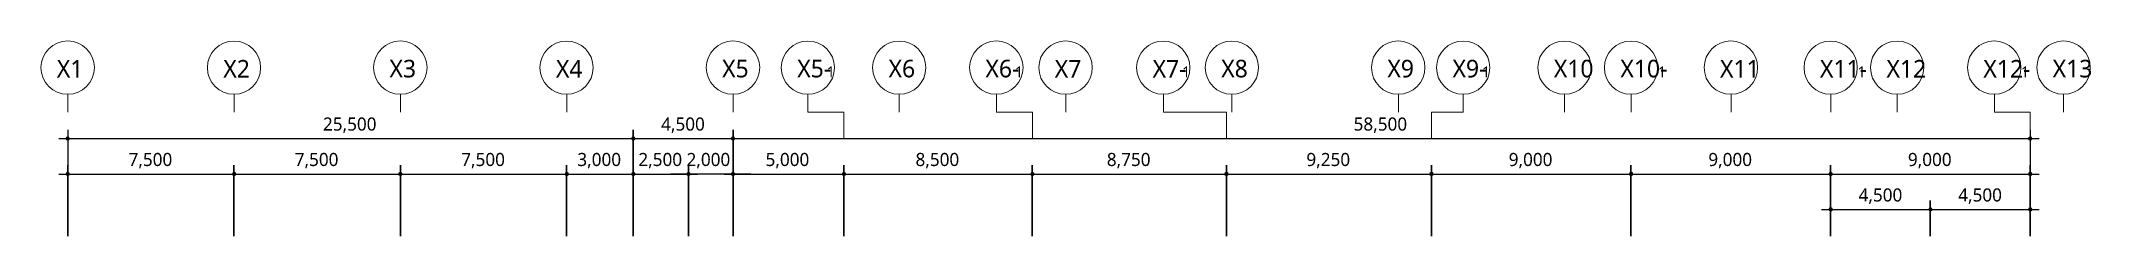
# Model space of a CAD drawing. Header units: millimetres. Extents: x -4020 to 126975, y -1911 to 106713.
# Drawn here: x 17981 to 110430, y 97899 to 106713 of the extents above; entities that cross this region are included whole.
import ezdxf

# ---------------------------------------------------------------- set-up
doc = ezdxf.new("R2010")
doc.units = ezdxf.units.MM
for name, color, linetype in [('PDF_문자', 7, 'Continuous'), ('PDF_솔리드 채우기', 7, 'Continuous'), ('PDF_형상', 7, 'Continuous')]:
    doc.layers.add(name, color=color, linetype=linetype)
doc.styles.add('PDF 맑은 고딕', font='malgun.ttf')

msp = doc.modelspace()

# ---------------------------------------------------------------- texts
at = {"layer": 'PDF_문자', "attachment_point": 4, "style": 'PDF 맑은 고딕'}
for s, insert, char_height in [('X1', (18697, 105458), 793.3), ('X2', (26205, 105458), 793.3), ('X3', (33698, 105458), 793.3), ('X4', (41206, 105458), 793.3), ('X5', (48699, 105458), 793.3), ('X5-', (52087, 105458), 793.3), ('1', (53413, 105314), 492), ('X6', (56206, 105458), 793.3), ('X6-', (60574, 105458), 793.3), ('1', (61900, 105314), 492), ('X7', (63699, 105458), 793.3), ('X7-', (68113, 105458), 793.3), ('1', (69440, 105314), 492), ('X8', (71207, 105458), 793.3), ('X9', (78700, 105458), 793.3), ('X9-', (81638, 105458), 793.3), ('1', (82963, 105314), 492), ('X10', (86207, 105458), 793.3), ('X10-', (89208, 105458), 793.3), ('1', (90902, 105314), 492), ('X11', (93700, 105458), 793.3), ('X11-', (98208, 105458), 793.3), ('1', (99903, 105314), 492), ('X12', (101208, 105458), 793.3), ('X12-', (105577, 105458), 793.3), ('1', (107270, 105314), 492), ('X13', (108701, 105458), 793.3), ('25,500', (30698, 102906), 592.2), ('4,500', (45947, 102906), 592.2), ('58,500', (77176, 102906), 592.2), ('7,500', (21930, 101305), 592.2), ('7,500', (29423, 101305), 592.2), ('7,500', (36931, 101305), 592.2), ('3,000', (42169, 101305), 592.2), ('2,500 2,000', (44921, 101305), 592.15), ('5,000', (50657, 101305), 592.2), ('8,500', (57419, 101305), 592.2), ('8,750', (66046, 101305), 592.2), ('9,250', (75047, 101305), 592.2), ('9,000', (84171, 101305), 592.2), ('9,000', (93172, 101305), 592.2), ('9,000', (102172, 101305), 592.2), ('4,500', (99949, 99704), 592.2), ('4,500', (104441, 99704), 592.2)]:
    msp.add_mtext(s, dxfattribs=dict(at, insert=insert, char_height=char_height))

# ---------------------------------------------------------------- linework, layer by layer
at = {"layer": 'PDF_솔리드 채우기', "transparency": 33554559}
for points in [[(19117, 102376), (19086, 102298), (19194, 102298)], [(19086, 102298), (19117, 102236), (19194, 102298)], [(19194, 102407), (19117, 102376), (19194, 102298)], [(19117, 102236), (19194, 102205), (19194, 102298)], [(19257, 102376), (19194, 102407), (19194, 102298)], [(19288, 102298), (19257, 102376), (19194, 102298)], [(19194, 102205), (19257, 102236), (19194, 102298)], [(19257, 102236), (19288, 102298), (19194, 102298)], [(44626, 102376), (44594, 102298), (44688, 102298)], [(44626, 102376), (44594, 102298), (44688, 102298)], [(44594, 102298), (44626, 102236), (44688, 102298)], [(44594, 102298), (44626, 102236), (44688, 102298)], [(44688, 102407), (44626, 102376), (44688, 102298)], [(44688, 102407), (44626, 102376), (44688, 102298)], [(44626, 102236), (44688, 102205), (44688, 102298)], [(44626, 102236), (44688, 102205), (44688, 102298)], [(44765, 102376), (44688, 102407), (44688, 102298)], [(44765, 102376), (44688, 102407), (44688, 102298)], [(44797, 102298), (44765, 102376), (44688, 102298)], [(44797, 102298), (44765, 102376), (44688, 102298)], [(44688, 102205), (44765, 102236), (44688, 102298)], [(44765, 102236), (44797, 102298), (44688, 102298)], [(44688, 102205), (44765, 102236), (44688, 102298)], [(44765, 102236), (44797, 102298), (44688, 102298)], [(49118, 102376), (49087, 102298), (49196, 102298)], [(49118, 102376), (49087, 102298), (49196, 102298)], [(49087, 102298), (49118, 102236), (49196, 102298)], [(49087, 102298), (49118, 102236), (49196, 102298)], [(49196, 102407), (49118, 102376), (49196, 102298)], [(49196, 102407), (49118, 102376), (49196, 102298)], [(49118, 102236), (49196, 102205), (49196, 102298)], [(49118, 102236), (49196, 102205), (49196, 102298)], [(49258, 102376), (49196, 102407), (49196, 102298)], [(49258, 102376), (49196, 102407), (49196, 102298)], [(49289, 102298), (49258, 102376), (49196, 102298)], [(49289, 102298), (49258, 102376), (49196, 102298)], [(49196, 102205), (49258, 102236), (49196, 102298)], [(49258, 102236), (49289, 102298), (49196, 102298)], [(49196, 102205), (49258, 102236), (49196, 102298)], [(49258, 102236), (49289, 102298), (49196, 102298)], [(107613, 102376), (107597, 102298), (107690, 102298)], [(107597, 102298), (107613, 102236), (107690, 102298)], [(107690, 102407), (107613, 102376), (107690, 102298)], [(107613, 102236), (107690, 102205), (107690, 102298)], [(107768, 102376), (107690, 102407), (107690, 102298)], [(107784, 102298), (107768, 102376), (107690, 102298)], [(107690, 102205), (107768, 102236), (107690, 102298)], [(107768, 102236), (107784, 102298), (107690, 102298)], [(19117, 100775), (19086, 100697), (19194, 100697)], [(19194, 100806), (19117, 100775), (19194, 100697)], [(19257, 100775), (19194, 100806), (19194, 100697)], [(19288, 100697), (19257, 100775), (19194, 100697)], [(26625, 100775), (26594, 100697), (26687, 100697)], [(26625, 100775), (26594, 100697), (26687, 100697)], [(26687, 100806), (26625, 100775), (26687, 100697)], [(26687, 100806), (26625, 100775), (26687, 100697)], [(26765, 100775), (26687, 100806), (26687, 100697)], [(26765, 100775), (26687, 100806), (26687, 100697)], [(26796, 100697), (26765, 100775), (26687, 100697)], [(26796, 100697), (26765, 100775), (26687, 100697)], [(34117, 100775), (34086, 100697), (34195, 100697)], [(34117, 100775), (34086, 100697), (34195, 100697)], [(34195, 100806), (34117, 100775), (34195, 100697)], [(34195, 100806), (34117, 100775), (34195, 100697)], [(34257, 100775), (34195, 100806), (34195, 100697)], [(34257, 100775), (34195, 100806), (34195, 100697)], [(34288, 100697), (34257, 100775), (34195, 100697)], [(34288, 100697), (34257, 100775), (34195, 100697)], [(41625, 100775), (41594, 100697), (41688, 100697)], [(41625, 100775), (41594, 100697), (41688, 100697)], [(41688, 100806), (41625, 100775), (41688, 100697)], [(41688, 100806), (41625, 100775), (41688, 100697)], [(41765, 100775), (41688, 100806), (41688, 100697)], [(41765, 100775), (41688, 100806), (41688, 100697)], [(41796, 100697), (41765, 100775), (41688, 100697)], [(41796, 100697), (41765, 100775), (41688, 100697)], [(44626, 100775), (44594, 100697), (44688, 100697)], [(44626, 100775), (44594, 100697), (44688, 100697)], [(44688, 100806), (44626, 100775), (44688, 100697)], [(44688, 100806), (44626, 100775), (44688, 100697)], [(44765, 100775), (44688, 100806), (44688, 100697)], [(44765, 100775), (44688, 100806), (44688, 100697)], [(44797, 100697), (44765, 100775), (44688, 100697)], [(44797, 100697), (44765, 100775), (44688, 100697)], [(47113, 100775), (47082, 100697), (47190, 100697)], [(47113, 100775), (47082, 100697), (47190, 100697)], [(47190, 100806), (47113, 100775), (47190, 100697)], [(47190, 100806), (47113, 100775), (47190, 100697)], [(47253, 100775), (47190, 100806), (47190, 100697)], [(47253, 100775), (47190, 100806), (47190, 100697)], [(47284, 100697), (47253, 100775), (47190, 100697)], [(47284, 100697), (47253, 100775), (47190, 100697)], [(49118, 100775), (49087, 100697), (49196, 100697)], [(49118, 100775), (49087, 100697), (49196, 100697)], [(49196, 100806), (49118, 100775), (49196, 100697)], [(49196, 100806), (49118, 100775), (49196, 100697)], [(49258, 100775), (49196, 100806), (49196, 100697)], [(49258, 100775), (49196, 100806), (49196, 100697)], [(49289, 100697), (49258, 100775), (49196, 100697)], [(49289, 100697), (49258, 100775), (49196, 100697)], [(54123, 100775), (54092, 100697), (54186, 100697)], [(54123, 100775), (54092, 100697), (54186, 100697)], [(54186, 100806), (54123, 100775), (54186, 100697)], [(54186, 100806), (54123, 100775), (54186, 100697)], [(54263, 100775), (54186, 100806), (54186, 100697)], [(54263, 100775), (54186, 100806), (54186, 100697)], [(54294, 100697), (54263, 100775), (54186, 100697)], [(54294, 100697), (54263, 100775), (54186, 100697)], [(62626, 100775), (62595, 100697), (62688, 100697)], [(62626, 100775), (62595, 100697), (62688, 100697)], [(62688, 100806), (62626, 100775), (62688, 100697)], [(62688, 100806), (62626, 100775), (62688, 100697)], [(62766, 100775), (62688, 100806), (62688, 100697)], [(62766, 100775), (62688, 100806), (62688, 100697)], [(62782, 100697), (62766, 100775), (62688, 100697)], [(62782, 100697), (62766, 100775), (62688, 100697)], [(71362, 100775), (71347, 100697), (71440, 100697)], [(71362, 100775), (71347, 100697), (71440, 100697)], [(71440, 100806), (71362, 100775), (71440, 100697)], [(71440, 100806), (71362, 100775), (71440, 100697)], [(71518, 100775), (71440, 100806), (71440, 100697)], [(71518, 100775), (71440, 100806), (71440, 100697)], [(71533, 100697), (71518, 100775), (71440, 100697)], [(71533, 100697), (71518, 100775), (71440, 100697)], [(80611, 100775), (80596, 100697), (80689, 100697)], [(80611, 100775), (80596, 100697), (80689, 100697)], [(80689, 100806), (80611, 100775), (80689, 100697)], [(80689, 100806), (80611, 100775), (80689, 100697)], [(80767, 100775), (80689, 100806), (80689, 100697)], [(80767, 100775), (80689, 100806), (80689, 100697)], [(80782, 100697), (80767, 100775), (80689, 100697)], [(80782, 100697), (80767, 100775), (80689, 100697)], [(89612, 100775), (89596, 100697), (89690, 100697)], [(89612, 100775), (89596, 100697), (89690, 100697)], [(89690, 100806), (89612, 100775), (89690, 100697)], [(89690, 100806), (89612, 100775), (89690, 100697)], [(89767, 100775), (89690, 100806), (89690, 100697)], [(89767, 100775), (89690, 100806), (89690, 100697)], [(89783, 100697), (89767, 100775), (89690, 100697)], [(89783, 100697), (89767, 100775), (89690, 100697)], [(98612, 100775), (98597, 100697), (98690, 100697)], [(98612, 100775), (98597, 100697), (98690, 100697)], [(98690, 100806), (98612, 100775), (98690, 100697)], [(98690, 100806), (98612, 100775), (98690, 100697)], [(98768, 100775), (98690, 100806), (98690, 100697)], [(98768, 100775), (98690, 100806), (98690, 100697)], [(98783, 100697), (98768, 100775), (98690, 100697)], [(98783, 100697), (98768, 100775), (98690, 100697)], [(107613, 100775), (107597, 100697), (107690, 100697)], [(107690, 100806), (107613, 100775), (107690, 100697)], [(107768, 100775), (107690, 100806), (107690, 100697)], [(107784, 100697), (107768, 100775), (107690, 100697)], [(19086, 100697), (19117, 100635), (19194, 100697)], [(19117, 100635), (19194, 100604), (19194, 100697)], [(19194, 100604), (19257, 100635), (19194, 100697)], [(19257, 100635), (19288, 100697), (19194, 100697)], [(26594, 100697), (26625, 100635), (26687, 100697)], [(26594, 100697), (26625, 100635), (26687, 100697)], [(26625, 100635), (26687, 100604), (26687, 100697)], [(26625, 100635), (26687, 100604), (26687, 100697)], [(26687, 100604), (26765, 100635), (26687, 100697)], [(26765, 100635), (26796, 100697), (26687, 100697)], [(26687, 100604), (26765, 100635), (26687, 100697)], [(26765, 100635), (26796, 100697), (26687, 100697)], [(34086, 100697), (34117, 100635), (34195, 100697)], [(34086, 100697), (34117, 100635), (34195, 100697)], [(34117, 100635), (34195, 100604), (34195, 100697)], [(34117, 100635), (34195, 100604), (34195, 100697)], [(34195, 100604), (34257, 100635), (34195, 100697)], [(34257, 100635), (34288, 100697), (34195, 100697)], [(34195, 100604), (34257, 100635), (34195, 100697)], [(34257, 100635), (34288, 100697), (34195, 100697)], [(41594, 100697), (41625, 100635), (41688, 100697)], [(41594, 100697), (41625, 100635), (41688, 100697)], [(41625, 100635), (41688, 100604), (41688, 100697)], [(41625, 100635), (41688, 100604), (41688, 100697)], [(41688, 100604), (41765, 100635), (41688, 100697)], [(41765, 100635), (41796, 100697), (41688, 100697)], [(41688, 100604), (41765, 100635), (41688, 100697)], [(41765, 100635), (41796, 100697), (41688, 100697)], [(44594, 100697), (44626, 100635), (44688, 100697)], [(44594, 100697), (44626, 100635), (44688, 100697)], [(44626, 100635), (44688, 100604), (44688, 100697)], [(44626, 100635), (44688, 100604), (44688, 100697)], [(44688, 100604), (44765, 100635), (44688, 100697)], [(44765, 100635), (44797, 100697), (44688, 100697)], [(44688, 100604), (44765, 100635), (44688, 100697)], [(44765, 100635), (44797, 100697), (44688, 100697)], [(47082, 100697), (47113, 100635), (47190, 100697)], [(47082, 100697), (47113, 100635), (47190, 100697)], [(47113, 100635), (47190, 100604), (47190, 100697)], [(47113, 100635), (47190, 100604), (47190, 100697)], [(47190, 100604), (47253, 100635), (47190, 100697)], [(47253, 100635), (47284, 100697), (47190, 100697)], [(47190, 100604), (47253, 100635), (47190, 100697)], [(47253, 100635), (47284, 100697), (47190, 100697)], [(49087, 100697), (49118, 100635), (49196, 100697)], [(49087, 100697), (49118, 100635), (49196, 100697)], [(49118, 100635), (49196, 100604), (49196, 100697)], [(49118, 100635), (49196, 100604), (49196, 100697)], [(49196, 100604), (49258, 100635), (49196, 100697)], [(49258, 100635), (49289, 100697), (49196, 100697)], [(49196, 100604), (49258, 100635), (49196, 100697)], [(49258, 100635), (49289, 100697), (49196, 100697)], [(54092, 100697), (54123, 100635), (54186, 100697)], [(54092, 100697), (54123, 100635), (54186, 100697)], [(54123, 100635), (54186, 100604), (54186, 100697)], [(54123, 100635), (54186, 100604), (54186, 100697)], [(54186, 100604), (54263, 100635), (54186, 100697)], [(54263, 100635), (54294, 100697), (54186, 100697)], [(54186, 100604), (54263, 100635), (54186, 100697)], [(54263, 100635), (54294, 100697), (54186, 100697)], [(62595, 100697), (62626, 100635), (62688, 100697)], [(62595, 100697), (62626, 100635), (62688, 100697)], [(62626, 100635), (62688, 100604), (62688, 100697)], [(62626, 100635), (62688, 100604), (62688, 100697)], [(62688, 100604), (62766, 100635), (62688, 100697)], [(62766, 100635), (62782, 100697), (62688, 100697)], [(62688, 100604), (62766, 100635), (62688, 100697)], [(62766, 100635), (62782, 100697), (62688, 100697)], [(71347, 100697), (71362, 100635), (71440, 100697)], [(71347, 100697), (71362, 100635), (71440, 100697)], [(71362, 100635), (71440, 100604), (71440, 100697)], [(71362, 100635), (71440, 100604), (71440, 100697)], [(71440, 100604), (71518, 100635), (71440, 100697)], [(71518, 100635), (71533, 100697), (71440, 100697)], [(71440, 100604), (71518, 100635), (71440, 100697)], [(71518, 100635), (71533, 100697), (71440, 100697)], [(80596, 100697), (80611, 100635), (80689, 100697)], [(80596, 100697), (80611, 100635), (80689, 100697)], [(80611, 100635), (80689, 100604), (80689, 100697)], [(80611, 100635), (80689, 100604), (80689, 100697)], [(80689, 100604), (80767, 100635), (80689, 100697)], [(80767, 100635), (80782, 100697), (80689, 100697)], [(80689, 100604), (80767, 100635), (80689, 100697)], [(80767, 100635), (80782, 100697), (80689, 100697)], [(89596, 100697), (89612, 100635), (89690, 100697)], [(89596, 100697), (89612, 100635), (89690, 100697)], [(89612, 100635), (89690, 100604), (89690, 100697)], [(89612, 100635), (89690, 100604), (89690, 100697)], [(89690, 100604), (89767, 100635), (89690, 100697)], [(89767, 100635), (89783, 100697), (89690, 100697)], [(89690, 100604), (89767, 100635), (89690, 100697)], [(89767, 100635), (89783, 100697), (89690, 100697)], [(98597, 100697), (98612, 100635), (98690, 100697)], [(98597, 100697), (98612, 100635), (98690, 100697)], [(98612, 100635), (98690, 100604), (98690, 100697)], [(98612, 100635), (98690, 100604), (98690, 100697)], [(98690, 100604), (98768, 100635), (98690, 100697)], [(98768, 100635), (98783, 100697), (98690, 100697)], [(98690, 100604), (98768, 100635), (98690, 100697)], [(98768, 100635), (98783, 100697), (98690, 100697)], [(107597, 100697), (107613, 100635), (107690, 100697)], [(107613, 100635), (107690, 100604), (107690, 100697)], [(107690, 100604), (107768, 100635), (107690, 100697)], [(107768, 100635), (107784, 100697), (107690, 100697)], [(98612, 99174), (98597, 99096), (98690, 99096)], [(98597, 99096), (98612, 99034), (98690, 99096)], [(98690, 99205), (98612, 99174), (98690, 99096)], [(98612, 99034), (98690, 99003), (98690, 99096)], [(98768, 99174), (98690, 99205), (98690, 99096)], [(98783, 99096), (98768, 99174), (98690, 99096)], [(98690, 99003), (98768, 99034), (98690, 99096)], [(98768, 99034), (98783, 99096), (98690, 99096)], [(103120, 99174), (103089, 99096), (103182, 99096)], [(103120, 99174), (103089, 99096), (103182, 99096)], [(103089, 99096), (103120, 99034), (103182, 99096)], [(103089, 99096), (103120, 99034), (103182, 99096)], [(103182, 99205), (103120, 99174), (103182, 99096)], [(103182, 99205), (103120, 99174), (103182, 99096)], [(103120, 99034), (103182, 99003), (103182, 99096)], [(103120, 99034), (103182, 99003), (103182, 99096)], [(103260, 99174), (103182, 99205), (103182, 99096)], [(103260, 99174), (103182, 99205), (103182, 99096)], [(103291, 99096), (103260, 99174), (103182, 99096)], [(103291, 99096), (103260, 99174), (103182, 99096)], [(103182, 99003), (103260, 99034), (103182, 99096)], [(103260, 99034), (103291, 99096), (103182, 99096)], [(103182, 99003), (103260, 99034), (103182, 99096)], [(103260, 99034), (103291, 99096), (103182, 99096)], [(107613, 99174), (107597, 99096), (107690, 99096)], [(107597, 99096), (107613, 99034), (107690, 99096)], [(107690, 99205), (107613, 99174), (107690, 99096)], [(107613, 99034), (107690, 99003), (107690, 99096)], [(107768, 99174), (107690, 99205), (107690, 99096)], [(107784, 99096), (107768, 99174), (107690, 99096)], [(107690, 99003), (107768, 99034), (107690, 99096)], [(107768, 99034), (107784, 99096), (107690, 99096)]]:
    msp.add_solid(points, dxfattribs=at)
at = {"layer": 'PDF_형상', "lineweight": 5}
for points in [[(19194, 104303), (19194, 103495)], [(26687, 104303), (26687, 103495)], [(34195, 104303), (34195, 103495)], [(41688, 104303), (41688, 103495)], [(49196, 104303), (49196, 103495)], [(52569, 104303), (52569, 103495), (54186, 103495), (54186, 102298)], [(56688, 104303), (56688, 103495)], [(61072, 104303), (61072, 103495), (62688, 103495), (62688, 102298)], [(64196, 104303), (64196, 103495)], [(68595, 104303), (68595, 103495), (71440, 103495), (71440, 102298)], [(71689, 104303), (71689, 103495)], [(79197, 104303), (79197, 103495)], [(82119, 104303), (82119, 103495), (80689, 103495), (80689, 102298)], [(86689, 104303), (86689, 103495)], [(89690, 104303), (89690, 103495)], [(94198, 104303), (94198, 103495)], [(98690, 104303), (98690, 103495)], [(101690, 104303), (101690, 103495)], [(106074, 104303), (106074, 103495), (107690, 103495), (107690, 102298)], [(109183, 104303), (109183, 103495)]]:
    msp.add_lwpolyline(points, dxfattribs=at)
at = {"layer": 'PDF_형상', "color": 1, "lineweight": 25}
msp.add_lwpolyline([(19193, 102702), (19193, 97899), (19193, 101101)], dxfattribs=at)
at = {"layer": 'PDF_형상', "lineweight": 25}
for points in [[(44685, 102702), (44685, 97899), (44685, 101101), (44685, 97899)], [(49193, 102702), (49193, 97899)], [(47188, 101101), (47188, 97899)], [(54183, 101101), (54183, 97899)], [(62685, 101101), (62685, 97899)], [(71437, 101101), (71437, 97899)], [(80685, 101101), (80685, 97899)], [(89685, 101101), (89685, 97899)], [(98685, 101101), (98685, 97899)], [(103178, 99500), (103178, 97899)]]:
    msp.add_lwpolyline(points, close=True, dxfattribs=at)
for points in [[(107685, 102702), (107685, 97899), (107685, 101101)], [(45089, 102298), (18789, 102298)], [(49582, 102298), (44281, 102298)], [(108089, 102298), (48789, 102298)], [(18789, 100697), (27089, 100697)], [(26281, 100697), (34582, 100697)], [(33789, 100697), (42089, 100697)], [(41281, 100697), (45089, 100697)], [(44281, 100697), (47592, 100697)], [(49986, 100697), (49193, 100697), (47188, 100697), (46380, 100697)], [(48789, 100697), (54587, 100697)], [(53794, 100697), (63089, 100697)], [(62281, 100697), (71841, 100697)], [(71032, 100697), (81089, 100697)], [(80281, 100697), (90089, 100697)], [(89281, 100697), (99089, 100697)], [(98281, 100697), (108089, 100697)], [(98281, 99096), (103582, 99096)], [(98685, 97899), (98685, 99500)], [(102789, 99096), (108089, 99096)], [(107685, 97899), (107685, 99500)]]:
    msp.add_lwpolyline(points, dxfattribs=at)
at = {"layer": 'PDF_형상', "color": 1, "lineweight": 25}
for points in [[(26685, 101101), (26685, 97899)], [(34193, 101101), (34193, 97899)], [(41685, 101101), (41685, 97899)], [(49193, 101101), (49193, 97899)]]:
    msp.add_lwpolyline(points, close=True, dxfattribs=at)
at = {"layer": 'PDF_형상', "lineweight": 5}
for centre, radius in [((19186, 105508), 1205), ((26684, 105506), 1200), ((34187, 105508), 1205), ((41684, 105506), 1200), ((49188, 105508), 1205), ((52566, 105506), 1200), ((56685, 105506), 1200), ((61064, 105508), 1205), ((64188, 105508), 1205), ((68592, 105506), 1200), ((71686, 105506), 1200), ((79189, 105508), 1205), ((82116, 105506), 1200), ((86686, 105506), 1200), ((89686, 105506), 1200), ((94190, 105508), 1205), ((98687, 105506), 1200), ((101687, 105506), 1200), ((106066, 105508), 1205), ((109190, 105508), 1205)]:
    msp.add_circle(centre, radius, dxfattribs=at)

msp.set_redraw_order([(e.dxf.handle, doc.entitydb.next_handle()) for e in msp.query("TEXT MTEXT ATTDEF DIMENSION ARC_DIMENSION")])  # texts and dimensions are drawn at this point

doc.saveas('drawing.dxf')
